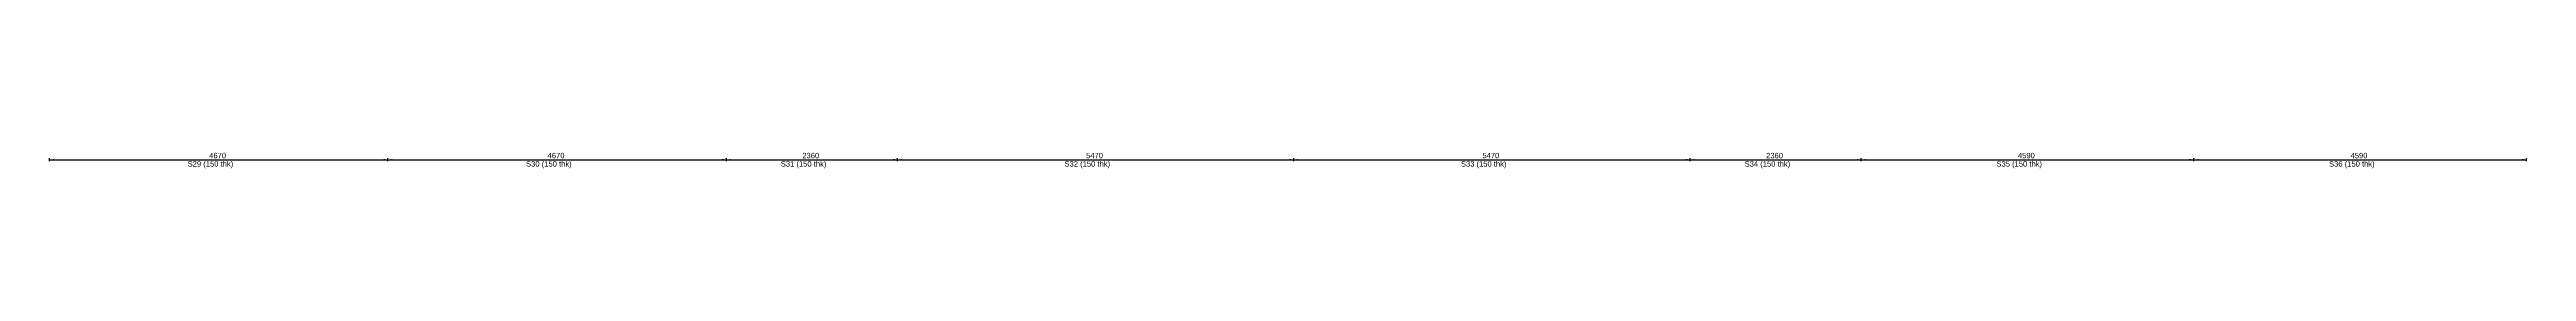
# Model space of a CAD drawing. Extents: x 0 to 119, y -5 to 121.
# Drawn here: x 0 to 34.18, y 91.36 to 91.58 of the extents above; entities that cross this region are included whole.
import ezdxf

# ---------------------------------------------------------------- set-up
doc = ezdxf.new("R2010")
doc.units = 0
for name, color, linetype in [('Slab_ID', 4, 'CONTINUOUS'), ('Span_Dim', 7, 'CONTINUOUS'), ('span_line', 7, 'CONTINUOUS')]:
    doc.layers.add(name, color=color, linetype=linetype)
doc.styles.add('STRUDS_Arial', font='ARIAL.TTF', dxfattribs={"height": 0.04})

msp = doc.modelspace()

# ---------------------------------------------------------------- linework, layer by layer
at = {"layer": 'Span_Line'}
for p, q in [((0, 91.46), (0, 91.5)), ((0, 91.48), (4.67, 91.48)), ((4.67, 91.46), (4.67, 91.5)), ((4.67, 91.46), (4.67, 91.5)), ((4.67, 91.48), (9.34, 91.48)), ((9.34, 91.46), (9.34, 91.5)), ((9.34, 91.46), (9.34, 91.5)), ((9.34, 91.48), (11.7, 91.48)), ((11.7, 91.46), (11.7, 91.5)), ((11.7, 91.46), (11.7, 91.5)), ((11.7, 91.48), (17.17, 91.48)), ((17.17, 91.46), (17.17, 91.5)), ((17.17, 91.46), (17.17, 91.5)), ((17.17, 91.48), (22.64, 91.48)), ((22.64, 91.46), (22.64, 91.5)), ((22.64, 91.46), (22.64, 91.5)), ((22.64, 91.48), (25, 91.48)), ((25, 91.46), (25, 91.5)), ((25, 91.46), (25, 91.5)), ((25, 91.48), (29.59, 91.48)), ((29.59, 91.46), (29.59, 91.5)), ((29.59, 91.46), (29.59, 91.5)), ((29.59, 91.48), (34.18, 91.48)), ((34.18, 91.46), (34.18, 91.5))]:
    msp.add_line(p, q, dxfattribs=at)
for points in [[(0, 91.48), (0.06, 91.49), (0, 91.48), (0.06, 91.47)], [(4.67, 91.48), (4.61, 91.492), (4.67, 91.48), (4.61, 91.47)], [(4.67, 91.48), (4.73, 91.49), (4.67, 91.48), (4.73, 91.47)], [(9.34, 91.48), (9.28, 91.492), (9.34, 91.48), (9.28, 91.47)], [(9.34, 91.48), (9.4, 91.49), (9.34, 91.48), (9.4, 91.47)], [(11.7, 91.48), (11.64, 91.492), (11.7, 91.48), (11.64, 91.47)], [(11.7, 91.48), (11.76, 91.49), (11.7, 91.48), (11.76, 91.47)], [(17.17, 91.48), (17.11, 91.492), (17.17, 91.48), (17.11, 91.47)], [(17.17, 91.48), (17.23, 91.49), (17.17, 91.48), (17.23, 91.47)], [(22.64, 91.48), (22.58, 91.492), (22.64, 91.48), (22.58, 91.47)], [(22.64, 91.48), (22.7, 91.49), (22.64, 91.48), (22.7, 91.47)], [(25, 91.48), (24.94, 91.492), (25, 91.48), (24.94, 91.47)], [(25, 91.48), (25.06, 91.49), (25, 91.48), (25.06, 91.47)], [(29.59, 91.48), (29.53, 91.492), (29.59, 91.48), (29.53, 91.47)], [(29.59, 91.48), (29.65, 91.49), (29.59, 91.48), (29.65, 91.47)], [(34.18, 91.48), (34.12, 91.492), (34.18, 91.48), (34.12, 91.47)]]:
    msp.add_solid(points, dxfattribs=at)

# ---------------------------------------------------------------- texts
at = {"layer": 'Slab_ID', "style": 'STRUDS_Arial'}
for s, p in [('S29 (150 thk)', (1.906, 91.385)), ('S30 (150 thk)', (6.576, 91.385)), ('S31 (150 thk)', (10.091, 91.385)), ('S32 (150 thk)', (14.006, 91.385)), ('S33 (150 thk)', (19.476, 91.385)), ('S34 (150 thk)', (23.391, 91.385)), ('S35 (150 thk)', (26.866, 91.385)), ('S36 (150 thk)', (31.456, 91.385))]:
    msp.add_text(s, height=0.075, dxfattribs=at).set_placement(p)
at = {"layer": 'Span_Dim', "style": 'STRUDS_Arial'}
for s, p in [('4670', (2.203, 91.5)), ('4670', (6.873, 91.5)), ('2360', (10.388, 91.5)), ('5470', (14.303, 91.5)), ('5470', (19.773, 91.5)), ('2360', (23.688, 91.5)), ('4590', (27.163, 91.5)), ('4590', (31.753, 91.5))]:
    msp.add_text(s, height=0.075, dxfattribs=at).set_placement(p)

doc.saveas('drawing.dxf')
